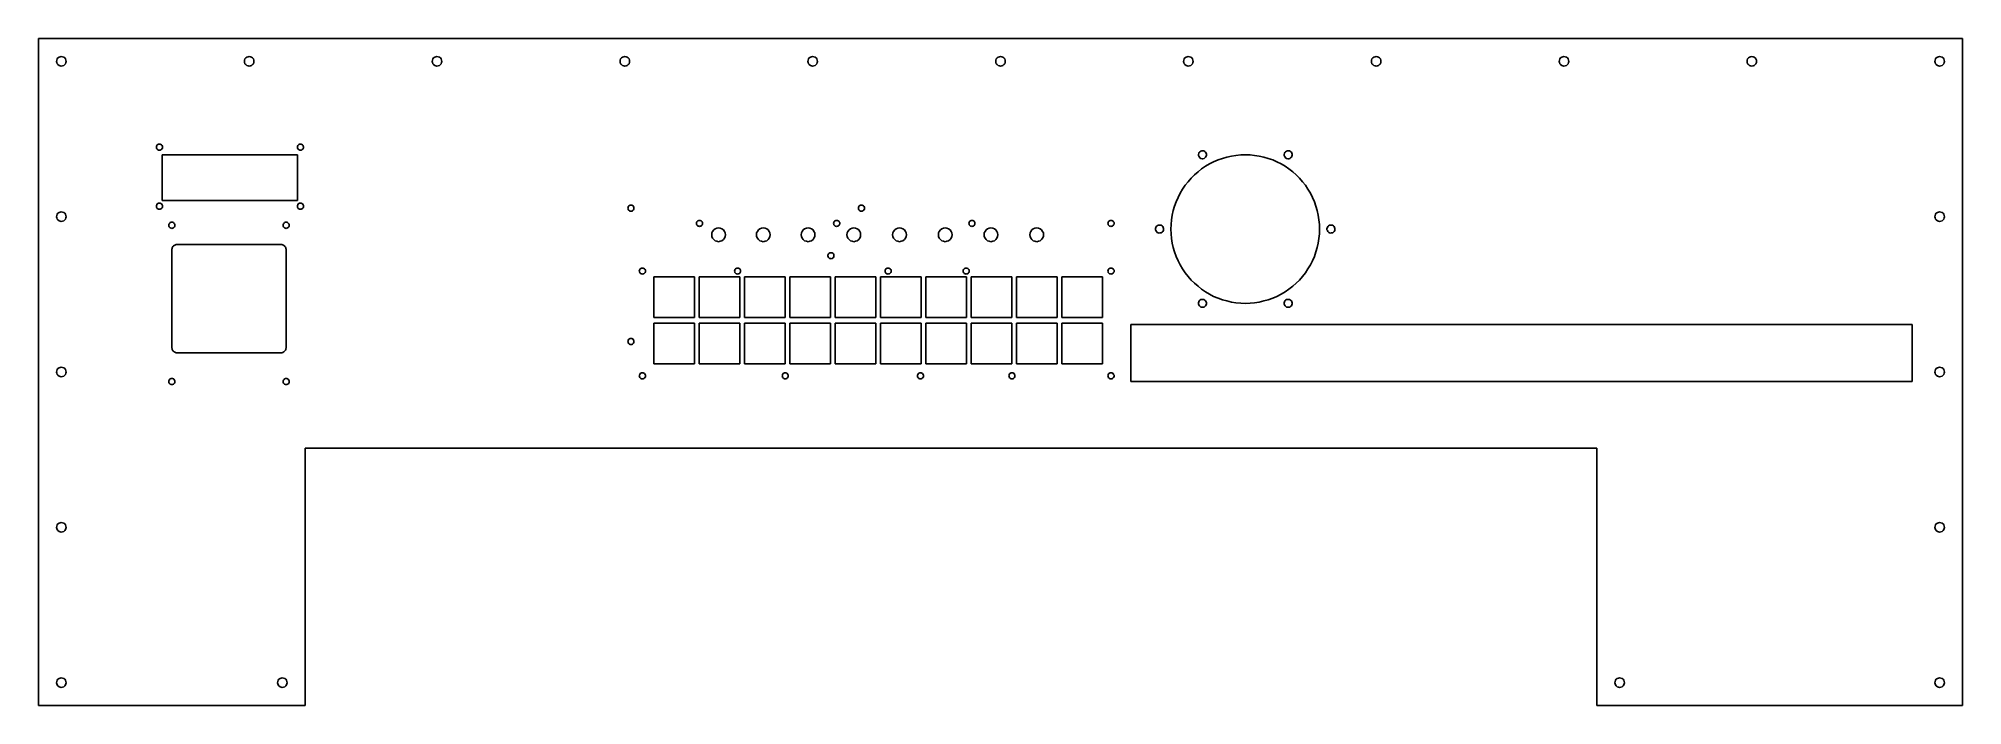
# Model space of a CAD drawing. Extents: x -505 to 505, y -217 to 133.
import ezdxf

# ---------------------------------------------------------------- set-up
doc = ezdxf.new("R2010")
doc.units = 0
doc.layers.get('0').update_dxf_attribs({"linetype": 'CONTINUOUS'})

msp = doc.modelspace()

# ---------------------------------------------------------------- linework, layer by layer
for p, q in [((504.8, 133.3), (-505.2, 133.3)), ((-505.2, 133.3), (-505.2, -216.7)), ((504.8, -216.7), (504.8, 133.3)), ((-495.6, 122), (-495.7, 121.3)), ((-495.7, 121.3), (-495.6, 120.7)), ((-495.4, 122.6), (-495.6, 122)), ((-495, 123.1), (-495.4, 122.6)), ((-494.4, 123.5), (-495, 123.1)), ((-493.8, 123.7), (-494.4, 123.5)), ((-493.2, 123.8), (-493.8, 123.7)), ((-492.5, 123.7), (-493.2, 123.8)), ((-491.9, 123.5), (-492.5, 123.7)), ((-491.4, 123.1), (-491.9, 123.5)), ((-491, 122.6), (-491.4, 123.1)), ((-490.8, 122), (-491, 122.6)), ((-490.7, 121.3), (-490.8, 122)), ((-490.8, 120.7), (-490.7, 121.3)), ((-397, 122), (-397.1, 121.3)), ((-397.1, 121.3), (-397, 120.7)), ((-396.8, 122.6), (-397, 122)), ((-396.4, 123.1), (-396.8, 122.6)), ((-395.8, 123.5), (-396.4, 123.1)), ((-395.2, 123.7), (-395.8, 123.5)), ((-394.6, 123.8), (-395.2, 123.7)), ((-393.9, 123.7), (-394.6, 123.8)), ((-393.3, 123.5), (-393.9, 123.7)), ((-392.8, 123.1), (-393.3, 123.5)), ((-392.4, 122.6), (-392.8, 123.1)), ((-392.2, 122), (-392.4, 122.6)), ((-392.1, 121.3), (-392.2, 122)), ((-392.2, 120.7), (-392.1, 121.3)), ((-298.4, 122), (-298.5, 121.3)), ((-298.5, 121.3), (-298.4, 120.7)), ((-298.2, 122.6), (-298.4, 122)), ((-297.8, 123.1), (-298.2, 122.6)), ((-297.2, 123.5), (-297.8, 123.1)), ((-296.6, 123.7), (-297.2, 123.5)), ((-296, 123.8), (-296.6, 123.7)), ((-295.3, 123.7), (-296, 123.8)), ((-294.7, 123.5), (-295.3, 123.7)), ((-294.2, 123.1), (-294.7, 123.5)), ((-293.8, 122.6), (-294.2, 123.1)), ((-293.6, 122), (-293.8, 122.6)), ((-293.5, 121.3), (-293.6, 122)), ((-293.6, 120.7), (-293.5, 121.3)), ((-199.8, 122), (-199.9, 121.3)), ((-199.9, 121.3), (-199.8, 120.7)), ((-199.6, 122.6), (-199.8, 122)), ((-199.2, 123.1), (-199.6, 122.6)), ((-198.6, 123.5), (-199.2, 123.1)), ((-198, 123.7), (-198.6, 123.5)), ((-197.4, 123.8), (-198, 123.7)), ((-196.7, 123.7), (-197.4, 123.8)), ((-196.1, 123.5), (-196.7, 123.7)), ((-195.6, 123.1), (-196.1, 123.5)), ((-195.2, 122.6), (-195.6, 123.1)), ((-195, 122), (-195.2, 122.6)), ((-194.9, 121.3), (-195, 122)), ((-195, 120.7), (-194.9, 121.3)), ((-101.2, 122), (-101.3, 121.3)), ((-101.3, 121.3), (-101.2, 120.7)), ((-101, 122.6), (-101.2, 122)), ((-100.6, 123.1), (-101, 122.6)), ((-100, 123.5), (-100.6, 123.1)), ((-99.4, 123.7), (-100, 123.5)), ((-98.8, 123.8), (-99.4, 123.7)), ((-98.1, 123.7), (-98.8, 123.8)), ((-97.5, 123.5), (-98.1, 123.7)), ((-97, 123.1), (-97.5, 123.5)), ((-96.6, 122.6), (-97, 123.1)), ((-96.4, 122), (-96.6, 122.6)), ((-96.3, 121.3), (-96.4, 122)), ((-96.4, 120.7), (-96.3, 121.3)), ((-2.6, 122), (-2.7, 121.3)), ((-2.7, 121.3), (-2.6, 120.7)), ((-2.4, 122.6), (-2.6, 122)), ((-2, 123.1), (-2.4, 122.6)), ((-1.4, 123.5), (-2, 123.1)), ((-0.8, 123.7), (-1.4, 123.5)), ((-0.2, 123.8), (-0.8, 123.7)), ((0.5, 123.7), (-0.2, 123.8)), ((1.1, 123.5), (0.5, 123.7)), ((1.6, 123.1), (1.1, 123.5)), ((2, 122.6), (1.6, 123.1)), ((2.2, 122), (2, 122.6)), ((2.3, 121.3), (2.2, 122)), ((2.2, 120.7), (2.3, 121.3)), ((96, 122), (95.9, 121.3)), ((95.9, 121.3), (96, 120.7)), ((96.2, 122.6), (96, 122)), ((96.6, 123.1), (96.2, 122.6)), ((97.2, 123.5), (96.6, 123.1)), ((97.8, 123.7), (97.2, 123.5)), ((98.4, 123.8), (97.8, 123.7)), ((99.1, 123.7), (98.4, 123.8)), ((99.7, 123.5), (99.1, 123.7)), ((100.2, 123.1), (99.7, 123.5)), ((100.6, 122.6), (100.2, 123.1)), ((100.8, 122), (100.6, 122.6)), ((100.9, 121.3), (100.8, 122)), ((100.8, 120.7), (100.9, 121.3)), ((194.6, 122), (194.5, 121.3)), ((194.5, 121.3), (194.6, 120.7)), ((194.8, 122.6), (194.6, 122)), ((195.2, 123.1), (194.8, 122.6)), ((195.8, 123.5), (195.2, 123.1)), ((196.4, 123.7), (195.8, 123.5)), ((197, 123.8), (196.4, 123.7)), ((197.7, 123.7), (197, 123.8)), ((198.3, 123.5), (197.7, 123.7)), ((198.8, 123.1), (198.3, 123.5)), ((199.2, 122.6), (198.8, 123.1)), ((199.4, 122), (199.2, 122.6)), ((199.5, 121.3), (199.4, 122)), ((199.4, 120.7), (199.5, 121.3)), ((293.2, 122), (293.1, 121.3)), ((293.1, 121.3), (293.2, 120.7)), ((293.4, 122.6), (293.2, 122)), ((293.8, 123.1), (293.4, 122.6)), ((294.4, 123.5), (293.8, 123.1)), ((295, 123.7), (294.4, 123.5)), ((295.6, 123.8), (295, 123.7)), ((296.3, 123.7), (295.6, 123.8)), ((296.9, 123.5), (296.3, 123.7)), ((297.4, 123.1), (296.9, 123.5)), ((297.8, 122.6), (297.4, 123.1)), ((298, 122), (297.8, 122.6)), ((298.1, 121.3), (298, 122)), ((298, 120.7), (298.1, 121.3)), ((391.8, 122), (391.7, 121.3)), ((391.7, 121.3), (391.8, 120.7)), ((392, 122.6), (391.8, 122)), ((392.4, 123.1), (392, 122.6)), ((393, 123.5), (392.4, 123.1)), ((393.6, 123.7), (393, 123.5)), ((394.2, 123.8), (393.6, 123.7)), ((394.9, 123.7), (394.2, 123.8)), ((395.5, 123.5), (394.9, 123.7)), ((396, 123.1), (395.5, 123.5)), ((396.4, 122.6), (396, 123.1)), ((396.6, 122), (396.4, 122.6)), ((396.7, 121.3), (396.6, 122)), ((396.6, 120.7), (396.7, 121.3)), ((490.4, 122), (490.3, 121.3)), ((490.3, 121.3), (490.4, 120.7)), ((490.6, 122.6), (490.4, 122)), ((491, 123.1), (490.6, 122.6)), ((491.6, 123.5), (491, 123.1)), ((492.2, 123.7), (491.6, 123.5)), ((492.8, 123.8), (492.2, 123.7)), ((493.5, 123.7), (492.8, 123.8)), ((494.1, 123.5), (493.5, 123.7)), ((494.6, 123.1), (494.1, 123.5)), ((495, 122.6), (494.6, 123.1)), ((495.2, 122), (495, 122.6)), ((495.3, 121.3), (495.2, 122)), ((495.2, 120.7), (495.3, 121.3)), ((-495.6, 120.7), (-495.4, 120.1)), ((-495.4, 120.1), (-495, 119.6)), ((-495, 119.6), (-494.4, 119.2)), ((-494.4, 119.2), (-493.8, 118.9)), ((-493.8, 118.9), (-493.2, 118.8)), ((-493.2, 118.8), (-492.5, 118.9)), ((-492.5, 118.9), (-491.9, 119.2)), ((-491.9, 119.2), (-491.4, 119.6)), ((-491.4, 119.6), (-491, 120.1)), ((-491, 120.1), (-490.8, 120.7)), ((-397, 120.7), (-396.8, 120.1)), ((-396.8, 120.1), (-396.4, 119.6)), ((-396.4, 119.6), (-395.8, 119.2)), ((-395.8, 119.2), (-395.2, 118.9)), ((-395.2, 118.9), (-394.6, 118.8)), ((-394.6, 118.8), (-393.9, 118.9)), ((-393.9, 118.9), (-393.3, 119.2)), ((-393.3, 119.2), (-392.8, 119.6)), ((-392.8, 119.6), (-392.4, 120.1)), ((-392.4, 120.1), (-392.2, 120.7)), ((-298.4, 120.7), (-298.2, 120.1)), ((-298.2, 120.1), (-297.8, 119.6)), ((-297.8, 119.6), (-297.2, 119.2)), ((-297.2, 119.2), (-296.6, 118.9)), ((-296.6, 118.9), (-296, 118.8)), ((-296, 118.8), (-295.3, 118.9)), ((-295.3, 118.9), (-294.7, 119.2)), ((-294.7, 119.2), (-294.2, 119.6)), ((-294.2, 119.6), (-293.8, 120.1)), ((-293.8, 120.1), (-293.6, 120.7)), ((-199.8, 120.7), (-199.6, 120.1)), ((-199.6, 120.1), (-199.2, 119.6)), ((-199.2, 119.6), (-198.6, 119.2)), ((-198.6, 119.2), (-198, 118.9)), ((-198, 118.9), (-197.4, 118.8)), ((-197.4, 118.8), (-196.7, 118.9)), ((-196.7, 118.9), (-196.1, 119.2)), ((-196.1, 119.2), (-195.6, 119.6)), ((-195.6, 119.6), (-195.2, 120.1)), ((-195.2, 120.1), (-195, 120.7)), ((-101.2, 120.7), (-101, 120.1)), ((-101, 120.1), (-100.6, 119.6)), ((-100.6, 119.6), (-100, 119.2)), ((-100, 119.2), (-99.4, 118.9)), ((-99.4, 118.9), (-98.8, 118.8)), ((-98.8, 118.8), (-98.1, 118.9)), ((-98.1, 118.9), (-97.5, 119.2)), ((-97.5, 119.2), (-97, 119.6)), ((-97, 119.6), (-96.6, 120.1)), ((-96.6, 120.1), (-96.4, 120.7)), ((-2.6, 120.7), (-2.4, 120.1)), ((-2.4, 120.1), (-2, 119.6)), ((-2, 119.6), (-1.4, 119.2)), ((-1.4, 119.2), (-0.8, 118.9)), ((-0.8, 118.9), (-0.2, 118.8)), ((-0.2, 118.8), (0.5, 118.9)), ((0.5, 118.9), (1.1, 119.2)), ((1.1, 119.2), (1.6, 119.6)), ((1.6, 119.6), (2, 120.1)), ((2, 120.1), (2.2, 120.7)), ((96, 120.7), (96.2, 120.1)), ((96.2, 120.1), (96.6, 119.6)), ((96.6, 119.6), (97.2, 119.2)), ((97.2, 119.2), (97.8, 118.9)), ((97.8, 118.9), (98.4, 118.8)), ((98.4, 118.8), (99.1, 118.9)), ((99.1, 118.9), (99.7, 119.2)), ((99.7, 119.2), (100.2, 119.6)), ((100.2, 119.6), (100.6, 120.1)), ((100.6, 120.1), (100.8, 120.7)), ((194.6, 120.7), (194.8, 120.1)), ((194.8, 120.1), (195.2, 119.6)), ((195.2, 119.6), (195.8, 119.2)), ((195.8, 119.2), (196.4, 118.9)), ((196.4, 118.9), (197, 118.8)), ((197, 118.8), (197.7, 118.9)), ((197.7, 118.9), (198.3, 119.2)), ((198.3, 119.2), (198.8, 119.6)), ((198.8, 119.6), (199.2, 120.1)), ((199.2, 120.1), (199.4, 120.7)), ((293.2, 120.7), (293.4, 120.1)), ((293.4, 120.1), (293.8, 119.6)), ((293.8, 119.6), (294.4, 119.2)), ((294.4, 119.2), (295, 118.9)), ((295, 118.9), (295.6, 118.8)), ((295.6, 118.8), (296.3, 118.9)), ((296.3, 118.9), (296.9, 119.2)), ((296.9, 119.2), (297.4, 119.6)), ((297.4, 119.6), (297.8, 120.1)), ((297.8, 120.1), (298, 120.7)), ((391.8, 120.7), (392, 120.1)), ((392, 120.1), (392.4, 119.6)), ((392.4, 119.6), (393, 119.2)), ((393, 119.2), (393.6, 118.9)), ((393.6, 118.9), (394.2, 118.8)), ((394.2, 118.8), (394.9, 118.9)), ((394.9, 118.9), (395.5, 119.2)), ((395.5, 119.2), (396, 119.6)), ((396, 119.6), (396.4, 120.1)), ((396.4, 120.1), (396.6, 120.7)), ((490.4, 120.7), (490.6, 120.1)), ((490.6, 120.1), (491, 119.6)), ((491, 119.6), (491.6, 119.2)), ((491.6, 119.2), (492.2, 118.9)), ((492.2, 118.9), (492.8, 118.8)), ((492.8, 118.8), (493.5, 118.9)), ((493.5, 118.9), (494.1, 119.2)), ((494.1, 119.2), (494.6, 119.6)), ((494.6, 119.6), (495, 120.1)), ((495, 120.1), (495.2, 120.7)), ((-443.2, 76.7), (-443.3, 76.3)), ((-443.3, 76.3), (-443.2, 75.9)), ((-443.1, 77.1), (-443.2, 76.7)), ((-443.2, 75.9), (-443.1, 75.5)), ((-442.8, 77.5), (-443.1, 77.1)), ((-443.1, 75.5), (-442.8, 75.2)), ((-442.5, 77.7), (-442.8, 77.5)), ((-442.8, 75.2), (-442.5, 74.9)), ((-442.1, 77.9), (-442.5, 77.7)), ((-442.5, 74.9), (-442.1, 74.8)), ((-441.7, 77.9), (-442.1, 77.9)), ((-442.1, 74.8), (-441.7, 74.7)), ((-441.3, 77.9), (-441.7, 77.9)), ((-441.7, 74.7), (-441.3, 74.8)), ((-440.9, 77.7), (-441.3, 77.9)), ((-441.3, 74.8), (-440.9, 74.9)), ((-440.6, 77.5), (-440.9, 77.7)), ((-440.9, 74.9), (-440.6, 75.2)), ((-440.3, 77.1), (-440.6, 77.5)), ((-440.6, 75.2), (-440.3, 75.5)), ((-440.1, 76.7), (-440.3, 77.1)), ((-440.3, 75.5), (-440.1, 75.9)), ((-369.2, 72.3), (-440.2, 72.3)), ((-440.2, 72.3), (-440.2, 48.3)), ((-440.1, 76.3), (-440.1, 76.7)), ((-440.1, 75.9), (-440.1, 76.3)), ((-369.2, 76.7), (-369.3, 76.3)), ((-369.3, 76.3), (-369.2, 75.9)), ((-369.1, 77.1), (-369.2, 76.7)), ((-369.2, 75.9), (-369, 75.5)), ((-369.2, 48.3), (-369.2, 72.3)), ((-368.9, 77.4), (-369.1, 77.1)), ((-369, 75.5), (-368.8, 75.2)), ((-368.5, 77.7), (-368.9, 77.4)), ((-368.8, 75.2), (-368.4, 74.9)), ((-368.2, 77.9), (-368.5, 77.7)), ((-368.4, 74.9), (-368, 74.8)), ((-367.7, 77.9), (-368.2, 77.9)), ((-368, 74.8), (-367.6, 74.7)), ((-367.3, 77.9), (-367.7, 77.9)), ((-367.6, 74.7), (-367.2, 74.8)), ((-366.9, 77.7), (-367.3, 77.9)), ((-367.2, 74.8), (-366.8, 75)), ((-366.6, 77.5), (-366.9, 77.7)), ((-366.8, 75), (-366.5, 75.2)), ((-366.3, 77.2), (-366.6, 77.5)), ((-366.5, 75.2), (-366.3, 75.6)), ((-366.2, 76.8), (-366.3, 77.2)), ((-366.3, 75.6), (-366.1, 76)), ((-366.1, 76.4), (-366.2, 76.8)), ((-366.1, 76), (-366.1, 76.4)), ((103.9, 73.1), (103.7, 72.5)), ((103.7, 72.5), (103.7, 72)), ((103.7, 72), (103.9, 71.5)), ((104.1, 73.5), (103.9, 73.1)), ((103.9, 71.5), (104.2, 71)), ((104.5, 73.9), (104.1, 73.5)), ((104.2, 71), (104.6, 70.6)), ((105, 74.2), (104.5, 73.9)), ((105.5, 74.4), (105, 74.2)), ((106, 74.4), (105.5, 74.4)), ((106.6, 74.3), (106, 74.4)), ((107.1, 74), (106.6, 74.3)), ((107.5, 73.6), (107.1, 74)), ((107.1, 70.7), (107.5, 71.1)), ((107.7, 73.1), (107.5, 73.6)), ((107.5, 71.1), (107.8, 71.5)), ((107.9, 72.6), (107.7, 73.1)), ((107.8, 71.5), (107.9, 72.1)), ((107.9, 72.1), (107.9, 72.6)), ((118.6, 71.1), (116.3, 70.4)), ((121, 71.6), (118.6, 71.1)), ((123.4, 72), (121, 71.6)), ((125.9, 72.3), (123.4, 72)), ((128.3, 72.3), (125.9, 72.3)), ((130.8, 72.3), (128.3, 72.3)), ((133.2, 72), (130.8, 72.3)), ((135.6, 71.6), (133.2, 72)), ((138, 71.1), (135.6, 71.6)), ((140.4, 70.4), (138, 71.1)), ((148.9, 73.1), (148.7, 72.5)), ((148.7, 72.5), (148.7, 72)), ((148.7, 72), (148.9, 71.5)), ((149.1, 73.5), (148.9, 73.1)), ((148.9, 71.5), (149.2, 71)), ((149.5, 73.9), (149.1, 73.5)), ((149.2, 71), (149.6, 70.6)), ((150, 74.2), (149.5, 73.9)), ((150.5, 74.4), (150, 74.2)), ((151, 74.4), (150.5, 74.4)), ((151.6, 74.3), (151, 74.4)), ((152.1, 74), (151.6, 74.3)), ((152.5, 73.6), (152.1, 74)), ((152.1, 70.7), (152.5, 71.1)), ((152.7, 73.1), (152.5, 73.6)), ((152.5, 71.1), (152.8, 71.5)), ((152.9, 72.6), (152.7, 73.1)), ((152.8, 71.5), (152.9, 72.1)), ((152.9, 72.1), (152.9, 72.6)), ((101.6, 61.8), (99.9, 60)), ((103.5, 63.4), (101.6, 61.8)), ((105.4, 64.9), (103.5, 63.4)), ((104.6, 70.6), (105, 70.3)), ((105, 70.3), (105.6, 70.2)), ((107.4, 66.3), (105.4, 64.9)), ((105.6, 70.2), (106.1, 70.2)), ((106.1, 70.2), (106.7, 70.4)), ((106.7, 70.4), (107.1, 70.7)), ((109.5, 67.5), (107.4, 66.3)), ((111.7, 68.6), (109.5, 67.5)), ((114, 69.6), (111.7, 68.6)), ((116.3, 70.4), (114, 69.6)), ((142.7, 69.6), (140.4, 70.4)), ((144.9, 68.6), (142.7, 69.6)), ((147.1, 67.5), (144.9, 68.6)), ((149.2, 66.3), (147.1, 67.5)), ((151.2, 64.9), (149.2, 66.3)), ((149.6, 70.6), (150, 70.3)), ((150, 70.3), (150.6, 70.2)), ((150.6, 70.2), (151.1, 70.2)), ((151.1, 70.2), (151.7, 70.4)), ((153.2, 63.4), (151.2, 64.9)), ((151.7, 70.4), (152.1, 70.7)), ((155, 61.8), (153.2, 63.4)), ((156.7, 60), (155, 61.8)), ((94.1, 52.1), (93, 49.9)), ((95.4, 54.2), (94.1, 52.1)), ((96.8, 56.3), (95.4, 54.2)), ((98.3, 58.2), (96.8, 56.3)), ((99.9, 60), (98.3, 58.2)), ((158.4, 58.2), (156.7, 60)), ((159.9, 56.3), (158.4, 58.2)), ((161.2, 54.2), (159.9, 56.3)), ((162.5, 52.1), (161.2, 54.2)), ((163.6, 49.9), (162.5, 52.1)), ((-495.6, 40.5), (-495.7, 39.8)), ((-495.4, 41.1), (-495.6, 40.5)), ((-495, 41.6), (-495.4, 41.1)), ((-494.4, 42), (-495, 41.6)), ((-493.8, 42.2), (-494.4, 42)), ((-493.2, 42.3), (-493.8, 42.2)), ((-492.5, 42.2), (-493.2, 42.3)), ((-491.9, 42), (-492.5, 42.2)), ((-491.4, 41.6), (-491.9, 42)), ((-491, 41.1), (-491.4, 41.6)), ((-490.8, 40.5), (-491, 41.1)), ((-490.7, 39.8), (-490.8, 40.5)), ((-443.2, 45.7), (-443.3, 45.3)), ((-443.3, 45.3), (-443.2, 44.9)), ((-443.1, 46.1), (-443.2, 45.7)), ((-443.2, 44.9), (-443.1, 44.5)), ((-442.8, 46.5), (-443.1, 46.1)), ((-443.1, 44.5), (-442.8, 44.2)), ((-442.5, 46.7), (-442.8, 46.5)), ((-442.8, 44.2), (-442.5, 43.9)), ((-442.1, 46.9), (-442.5, 46.7)), ((-442.5, 43.9), (-442.1, 43.8)), ((-441.7, 46.9), (-442.1, 46.9)), ((-442.1, 43.8), (-441.7, 43.7)), ((-441.3, 46.9), (-441.7, 46.9)), ((-441.7, 43.7), (-441.3, 43.8)), ((-440.9, 46.7), (-441.3, 46.9)), ((-441.3, 43.8), (-440.9, 43.9)), ((-440.6, 46.5), (-440.9, 46.7)), ((-440.9, 43.9), (-440.6, 44.2)), ((-440.3, 46.1), (-440.6, 46.5)), ((-440.6, 44.2), (-440.3, 44.5)), ((-440.1, 45.7), (-440.3, 46.1)), ((-440.3, 44.5), (-440.1, 44.9)), ((-440.2, 48.3), (-369.2, 48.3)), ((-440.1, 45.3), (-440.1, 45.7)), ((-440.1, 44.9), (-440.1, 45.3)), ((-369.2, 45.7), (-369.3, 45.3)), ((-369.3, 45.3), (-369.2, 44.9)), ((-369.1, 46.1), (-369.2, 45.7)), ((-369.2, 44.9), (-369.1, 44.5)), ((-368.8, 46.5), (-369.1, 46.1)), ((-369.1, 44.5), (-368.8, 44.2)), ((-368.5, 46.7), (-368.8, 46.5)), ((-368.8, 44.2), (-368.5, 43.9)), ((-368.1, 46.9), (-368.5, 46.7)), ((-368.5, 43.9), (-368.1, 43.8)), ((-367.7, 46.9), (-368.1, 46.9)), ((-368.1, 43.8), (-367.7, 43.7)), ((-367.3, 46.9), (-367.7, 46.9)), ((-367.7, 43.7), (-367.3, 43.8)), ((-366.9, 46.7), (-367.3, 46.9)), ((-367.3, 43.8), (-366.9, 43.9)), ((-366.6, 46.5), (-366.9, 46.7)), ((-366.9, 43.9), (-366.6, 44.2)), ((-366.3, 46.1), (-366.6, 46.5)), ((-366.6, 44.2), (-366.3, 44.5)), ((-366.1, 45.7), (-366.3, 46.1)), ((-366.3, 44.5), (-366.1, 44.9)), ((-366.1, 45.3), (-366.1, 45.7)), ((-366.1, 44.9), (-366.1, 45.3)), ((-195.7, 44.7), (-195.8, 44.3)), ((-195.8, 44.3), (-195.7, 43.9)), ((-195.6, 45.1), (-195.7, 44.7)), ((-195.7, 43.9), (-195.6, 43.5)), ((-195.3, 45.5), (-195.6, 45.1)), ((-195.6, 43.5), (-195.3, 43.2)), ((-195, 45.7), (-195.3, 45.5)), ((-195.3, 43.2), (-195, 42.9)), ((-194.6, 45.9), (-195, 45.7)), ((-195, 42.9), (-194.6, 42.8)), ((-194.2, 45.9), (-194.6, 45.9)), ((-194.6, 42.8), (-194.2, 42.7)), ((-193.8, 45.9), (-194.2, 45.9)), ((-194.2, 42.7), (-193.8, 42.8)), ((-193.4, 45.7), (-193.8, 45.9)), ((-193.8, 42.8), (-193.4, 42.9)), ((-193.1, 45.5), (-193.4, 45.7)), ((-193.4, 42.9), (-193.1, 43.2)), ((-192.8, 45.1), (-193.1, 45.5)), ((-193.1, 43.2), (-192.8, 43.5)), ((-192.6, 44.7), (-192.8, 45.1)), ((-192.8, 43.5), (-192.6, 43.9)), ((-192.6, 44.3), (-192.6, 44.7)), ((-192.6, 43.9), (-192.6, 44.3)), ((-74.7, 44.7), (-74.8, 44.3)), ((-74.8, 44.3), (-74.7, 43.9)), ((-74.6, 45.1), (-74.7, 44.7)), ((-74.7, 43.9), (-74.6, 43.5)), ((-74.3, 45.5), (-74.6, 45.1)), ((-74.6, 43.5), (-74.3, 43.2)), ((-74, 45.7), (-74.3, 45.5)), ((-74.3, 43.2), (-74, 42.9)), ((-73.6, 45.9), (-74, 45.7)), ((-74, 42.9), (-73.6, 42.8)), ((-73.2, 45.9), (-73.6, 45.9)), ((-73.6, 42.8), (-73.2, 42.7)), ((-72.8, 45.9), (-73.2, 45.9)), ((-73.2, 42.7), (-72.8, 42.8)), ((-72.4, 45.7), (-72.8, 45.9)), ((-72.8, 42.8), (-72.4, 42.9)), ((-72.1, 45.5), (-72.4, 45.7)), ((-72.4, 42.9), (-72.1, 43.2)), ((-71.8, 45.1), (-72.1, 45.5)), ((-72.1, 43.2), (-71.8, 43.5)), ((-71.6, 44.7), (-71.8, 45.1)), ((-71.8, 43.5), (-71.6, 43.9)), ((-71.6, 44.3), (-71.6, 44.7)), ((-71.6, 43.9), (-71.6, 44.3)), ((90, 40.6), (89.6, 38.2)), ((90.5, 43), (90, 40.6)), ((91.2, 45.4), (90.5, 43)), ((92, 47.7), (91.2, 45.4)), ((93, 49.9), (92, 47.7)), ((164.6, 47.7), (163.6, 49.9)), ((165.4, 45.4), (164.6, 47.7)), ((166.1, 43), (165.4, 45.4)), ((166.6, 40.6), (166.1, 43)), ((167, 38.2), (166.6, 40.6)), ((490.4, 40.5), (490.3, 39.8)), ((490.6, 41.1), (490.4, 40.5)), ((491, 41.6), (490.6, 41.1)), ((491.6, 42), (491, 41.6)), ((492.2, 42.2), (491.6, 42)), ((492.8, 42.3), (492.2, 42.2)), ((493.5, 42.2), (492.8, 42.3)), ((494.1, 42), (493.5, 42.2)), ((494.6, 41.6), (494.1, 42)), ((495, 41.1), (494.6, 41.6)), ((495.2, 40.5), (495, 41.1)), ((495.3, 39.8), (495.2, 40.5)), ((-495.7, 39.8), (-495.6, 39.2)), ((-495.6, 39.2), (-495.4, 38.6)), ((-495.4, 38.6), (-495, 38.1)), ((-495, 38.1), (-494.4, 37.7)), ((-494.4, 37.7), (-493.8, 37.4)), ((-493.8, 37.4), (-493.2, 37.3)), ((-493.2, 37.3), (-492.5, 37.4)), ((-492.5, 37.4), (-491.9, 37.7)), ((-491.9, 37.7), (-491.4, 38.1)), ((-491.4, 38.1), (-491, 38.6)), ((-491, 38.6), (-490.8, 39.2)), ((-490.8, 39.2), (-490.7, 39.8)), ((-436.7, 35.7), (-436.8, 35.3)), ((-436.8, 35.3), (-436.7, 34.9)), ((-436.6, 36.1), (-436.7, 35.7)), ((-436.7, 34.9), (-436.6, 34.5)), ((-436.3, 36.5), (-436.6, 36.1)), ((-436.6, 34.5), (-436.3, 34.2)), ((-436, 36.7), (-436.3, 36.5)), ((-436.3, 34.2), (-436, 33.9)), ((-435.6, 36.9), (-436, 36.7)), ((-436, 33.9), (-435.6, 33.8)), ((-435.2, 36.9), (-435.6, 36.9)), ((-435.6, 33.8), (-435.2, 33.7)), ((-434.8, 36.9), (-435.2, 36.9)), ((-435.2, 33.7), (-434.8, 33.8)), ((-434.4, 36.7), (-434.8, 36.9)), ((-434.8, 33.8), (-434.4, 33.9)), ((-434.1, 36.5), (-434.4, 36.7)), ((-434.4, 33.9), (-434.1, 34.2)), ((-433.8, 36.1), (-434.1, 36.5)), ((-434.1, 34.2), (-433.8, 34.5)), ((-433.6, 35.7), (-433.8, 36.1)), ((-433.8, 34.5), (-433.6, 34.9)), ((-433.6, 35.3), (-433.6, 35.7)), ((-433.6, 34.9), (-433.6, 35.3)), ((-376.7, 35.7), (-376.8, 35.3)), ((-376.8, 35.3), (-376.7, 34.9)), ((-376.6, 36.1), (-376.7, 35.7)), ((-376.7, 34.9), (-376.6, 34.5)), ((-376.3, 36.5), (-376.6, 36.1)), ((-376.6, 34.5), (-376.3, 34.2)), ((-376, 36.7), (-376.3, 36.5)), ((-376.3, 34.2), (-376, 33.9)), ((-375.6, 36.9), (-376, 36.7)), ((-376, 33.9), (-375.6, 33.8)), ((-375.2, 36.9), (-375.6, 36.9)), ((-375.6, 33.8), (-375.2, 33.7)), ((-374.8, 36.9), (-375.2, 36.9)), ((-375.2, 33.7), (-374.8, 33.8)), ((-374.4, 36.7), (-374.8, 36.9)), ((-374.8, 33.8), (-374.4, 33.9)), ((-374.1, 36.5), (-374.4, 36.7)), ((-374.4, 33.9), (-374.1, 34.2)), ((-373.8, 36.1), (-374.1, 36.5)), ((-374.1, 34.2), (-373.8, 34.5)), ((-373.6, 35.7), (-373.8, 36.1)), ((-373.8, 34.5), (-373.6, 34.9)), ((-373.6, 35.3), (-373.6, 35.7)), ((-373.6, 34.9), (-373.6, 35.3)), ((-159.7, 36.7), (-159.8, 36.3)), ((-159.8, 36.3), (-159.7, 35.9)), ((-159.6, 37.1), (-159.7, 36.7)), ((-159.7, 35.9), (-159.6, 35.5)), ((-159.3, 37.5), (-159.6, 37.1)), ((-159.6, 35.5), (-159.3, 35.2)), ((-159, 37.7), (-159.3, 37.5)), ((-159.3, 35.2), (-159, 34.9)), ((-158.6, 37.9), (-159, 37.7)), ((-159, 34.9), (-158.6, 34.8)), ((-158.2, 37.9), (-158.6, 37.9)), ((-158.6, 34.8), (-158.2, 34.7)), ((-157.8, 37.9), (-158.2, 37.9)), ((-158.2, 34.7), (-157.8, 34.8)), ((-157.4, 37.7), (-157.8, 37.9)), ((-157.8, 34.8), (-157.4, 34.9)), ((-157.1, 37.5), (-157.4, 37.7)), ((-157.4, 34.9), (-157.1, 35.2)), ((-156.8, 37.1), (-157.1, 37.5)), ((-157.1, 35.2), (-156.8, 35.5)), ((-156.6, 36.7), (-156.8, 37.1)), ((-156.8, 35.5), (-156.6, 35.9)), ((-156.6, 36.3), (-156.6, 36.7)), ((-156.6, 35.9), (-156.6, 36.3)), ((-151.7, 31.3), (-151.8, 30.3)), ((-151.8, 30.3), (-151.7, 29.4)), ((-151.3, 32.1), (-151.7, 31.3)), ((-150.7, 32.9), (-151.3, 32.1)), ((-150, 33.4), (-150.7, 32.9)), ((-149.1, 33.8), (-150, 33.4)), ((-148.2, 33.9), (-149.1, 33.8)), ((-147.3, 33.8), (-148.2, 33.9)), ((-146.4, 33.4), (-147.3, 33.8)), ((-145.6, 32.9), (-146.4, 33.4)), ((-145.1, 32.1), (-145.6, 32.9)), ((-144.7, 31.3), (-145.1, 32.1)), ((-144.6, 30.3), (-144.7, 31.3)), ((-144.7, 29.4), (-144.6, 30.3)), ((-128.2, 31.3), (-128.3, 30.3)), ((-128.3, 30.3), (-128.2, 29.4)), ((-127.8, 32.1), (-128.2, 31.3)), ((-127.2, 32.9), (-127.8, 32.1)), ((-126.5, 33.4), (-127.2, 32.9)), ((-125.6, 33.8), (-126.5, 33.4)), ((-124.7, 33.9), (-125.6, 33.8)), ((-123.8, 33.8), (-124.7, 33.9)), ((-122.9, 33.4), (-123.8, 33.8)), ((-122.1, 32.9), (-122.9, 33.4)), ((-121.6, 32.1), (-122.1, 32.9)), ((-121.2, 31.3), (-121.6, 32.1)), ((-121.1, 30.3), (-121.2, 31.3)), ((-121.2, 29.4), (-121.1, 30.3)), ((-104.7, 31.3), (-104.8, 30.3)), ((-104.8, 30.3), (-104.7, 29.4)), ((-104.3, 32.1), (-104.7, 31.3)), ((-103.7, 32.9), (-104.3, 32.1)), ((-103, 33.4), (-103.7, 32.9)), ((-102.1, 33.8), (-103, 33.4)), ((-101.2, 33.9), (-102.1, 33.8)), ((-100.3, 33.8), (-101.2, 33.9)), ((-99.4, 33.4), (-100.3, 33.8)), ((-98.6, 32.9), (-99.4, 33.4)), ((-98.1, 32.1), (-98.6, 32.9)), ((-97.7, 31.3), (-98.1, 32.1)), ((-97.6, 30.3), (-97.7, 31.3)), ((-97.7, 29.4), (-97.6, 30.3)), ((-87.7, 36.7), (-87.8, 36.3)), ((-87.8, 36.3), (-87.7, 35.9)), ((-87.6, 37.1), (-87.7, 36.7)), ((-87.7, 35.9), (-87.6, 35.5)), ((-87.3, 37.5), (-87.6, 37.1)), ((-87.6, 35.5), (-87.3, 35.2)), ((-87, 37.7), (-87.3, 37.5)), ((-87.3, 35.2), (-87, 34.9)), ((-86.6, 37.9), (-87, 37.7)), ((-87, 34.9), (-86.6, 34.8)), ((-86.2, 37.9), (-86.6, 37.9)), ((-86.6, 34.8), (-86.2, 34.7)), ((-85.8, 37.9), (-86.2, 37.9)), ((-86.2, 34.7), (-85.8, 34.8)), ((-85.4, 37.7), (-85.8, 37.9)), ((-85.8, 34.8), (-85.4, 34.9)), ((-85.1, 37.5), (-85.4, 37.7)), ((-85.4, 34.9), (-85.1, 35.2)), ((-84.8, 37.1), (-85.1, 37.5)), ((-85.1, 35.2), (-84.8, 35.5)), ((-84.6, 36.7), (-84.8, 37.1)), ((-84.8, 35.5), (-84.6, 35.9)), ((-84.6, 36.3), (-84.6, 36.7)), ((-84.6, 35.9), (-84.6, 36.3)), ((-80.7, 31.3), (-80.8, 30.3)), ((-80.8, 30.3), (-80.7, 29.4)), ((-80.3, 32.1), (-80.7, 31.3)), ((-79.7, 32.9), (-80.3, 32.1)), ((-79, 33.4), (-79.7, 32.9)), ((-78.1, 33.8), (-79, 33.4)), ((-77.2, 33.9), (-78.1, 33.8)), ((-76.3, 33.8), (-77.2, 33.9)), ((-75.4, 33.4), (-76.3, 33.8)), ((-74.6, 32.9), (-75.4, 33.4)), ((-74.1, 32.1), (-74.6, 32.9)), ((-73.7, 31.3), (-74.1, 32.1)), ((-73.6, 30.3), (-73.7, 31.3)), ((-73.7, 29.4), (-73.6, 30.3)), ((-56.7, 31.3), (-56.8, 30.3)), ((-56.8, 30.3), (-56.7, 29.4)), ((-56.3, 32.1), (-56.7, 31.3)), ((-55.7, 32.9), (-56.3, 32.1)), ((-55, 33.4), (-55.7, 32.9)), ((-54.1, 33.8), (-55, 33.4)), ((-53.2, 33.9), (-54.1, 33.8)), ((-52.3, 33.8), (-53.2, 33.9)), ((-51.4, 33.4), (-52.3, 33.8)), ((-50.6, 32.9), (-51.4, 33.4)), ((-50.1, 32.1), (-50.6, 32.9)), ((-49.7, 31.3), (-50.1, 32.1)), ((-49.6, 30.3), (-49.7, 31.3)), ((-49.7, 29.4), (-49.6, 30.3)), ((-32.7, 31.3), (-32.8, 30.3)), ((-32.8, 30.3), (-32.7, 29.4)), ((-32.3, 32.1), (-32.7, 31.3)), ((-31.7, 32.9), (-32.3, 32.1)), ((-31, 33.4), (-31.7, 32.9)), ((-30.1, 33.8), (-31, 33.4)), ((-29.2, 33.9), (-30.1, 33.8)), ((-28.3, 33.8), (-29.2, 33.9)), ((-27.4, 33.4), (-28.3, 33.8)), ((-26.6, 32.9), (-27.4, 33.4)), ((-26.1, 32.1), (-26.6, 32.9)), ((-25.7, 31.3), (-26.1, 32.1)), ((-25.6, 30.3), (-25.7, 31.3)), ((-25.7, 29.4), (-25.6, 30.3)), ((-16.7, 36.7), (-16.8, 36.3)), ((-16.8, 36.3), (-16.7, 35.9)), ((-16.6, 37.1), (-16.7, 36.7)), ((-16.7, 35.9), (-16.6, 35.5)), ((-16.3, 37.5), (-16.6, 37.1)), ((-16.6, 35.5), (-16.3, 35.2)), ((-16, 37.7), (-16.3, 37.5)), ((-16.3, 35.2), (-16, 34.9)), ((-15.6, 37.9), (-16, 37.7)), ((-16, 34.9), (-15.6, 34.8)), ((-15.2, 37.9), (-15.6, 37.9)), ((-15.6, 34.8), (-15.2, 34.7)), ((-14.8, 37.9), (-15.2, 37.9)), ((-15.2, 34.7), (-14.8, 34.8)), ((-14.4, 37.7), (-14.8, 37.9)), ((-14.8, 34.8), (-14.4, 34.9)), ((-14.1, 37.5), (-14.4, 37.7)), ((-14.4, 34.9), (-14.1, 35.2)), ((-13.8, 37.1), (-14.1, 37.5)), ((-14.1, 35.2), (-13.8, 35.5)), ((-13.6, 36.7), (-13.8, 37.1)), ((-13.8, 35.5), (-13.6, 35.9)), ((-13.6, 36.3), (-13.6, 36.7)), ((-13.6, 35.9), (-13.6, 36.3)), ((-8.7, 31.3), (-8.8, 30.3)), ((-8.8, 30.3), (-8.7, 29.4)), ((-8.3, 32.1), (-8.7, 31.3)), ((-7.7, 32.9), (-8.3, 32.1)), ((-7, 33.4), (-7.7, 32.9)), ((-6.1, 33.8), (-7, 33.4)), ((-5.2, 33.9), (-6.1, 33.8)), ((-4.3, 33.8), (-5.2, 33.9)), ((-3.4, 33.4), (-4.3, 33.8)), ((-2.6, 32.9), (-3.4, 33.4)), ((-2.1, 32.1), (-2.6, 32.9)), ((-1.7, 31.3), (-2.1, 32.1)), ((-1.6, 30.3), (-1.7, 31.3)), ((-1.7, 29.4), (-1.6, 30.3)), ((15.3, 31.3), (15.2, 30.3)), ((15.2, 30.3), (15.3, 29.4)), ((15.7, 32.1), (15.3, 31.3)), ((16.3, 32.9), (15.7, 32.1)), ((17, 33.4), (16.3, 32.9)), ((17.9, 33.8), (17, 33.4)), ((18.8, 33.9), (17.9, 33.8)), ((19.7, 33.8), (18.8, 33.9)), ((20.6, 33.4), (19.7, 33.8)), ((21.4, 32.9), (20.6, 33.4)), ((21.9, 32.1), (21.4, 32.9)), ((22.3, 31.3), (21.9, 32.1)), ((22.4, 30.3), (22.3, 31.3)), ((22.3, 29.4), (22.4, 30.3)), ((56.3, 36.7), (56.2, 36.3)), ((56.2, 36.3), (56.3, 35.9)), ((56.4, 37.1), (56.3, 36.7)), ((56.3, 35.9), (56.4, 35.5)), ((56.7, 37.5), (56.4, 37.1)), ((56.4, 35.5), (56.7, 35.2)), ((57, 37.7), (56.7, 37.5)), ((56.7, 35.2), (57, 34.9)), ((57.4, 37.9), (57, 37.7)), ((57, 34.9), (57.4, 34.8)), ((57.8, 37.9), (57.4, 37.9)), ((57.4, 34.8), (57.8, 34.7)), ((58.2, 37.9), (57.8, 37.9)), ((57.8, 34.7), (58.2, 34.8)), ((58.6, 37.7), (58.2, 37.9)), ((58.2, 34.8), (58.6, 34.9)), ((58.9, 37.5), (58.6, 37.7)), ((58.6, 34.9), (58.9, 35.2)), ((59.2, 37.1), (58.9, 37.5)), ((58.9, 35.2), (59.2, 35.5)), ((59.4, 36.7), (59.2, 37.1)), ((59.2, 35.5), (59.4, 35.9)), ((59.4, 36.3), (59.4, 36.7)), ((59.4, 35.9), (59.4, 36.3)), ((81.4, 34.1), (81.2, 33.6)), ((81.2, 33.6), (81.2, 33)), ((81.2, 33), (81.4, 32.5)), ((81.6, 34.6), (81.4, 34.1)), ((81.4, 32.5), (81.7, 32)), ((82, 35), (81.6, 34.6)), ((81.7, 32), (82.1, 31.6)), ((82.5, 35.3), (82, 35)), ((82.1, 31.6), (82.5, 31.4)), ((83, 35.4), (82.5, 35.3)), ((82.5, 31.4), (83.1, 31.2)), ((83.5, 35.4), (83, 35.4)), ((83.1, 31.2), (83.6, 31.3)), ((84.1, 35.3), (83.5, 35.4)), ((83.6, 31.3), (84.2, 31.4)), ((84.6, 35), (84.1, 35.3)), ((84.2, 31.4), (84.6, 31.7)), ((85, 34.6), (84.6, 35)), ((84.6, 31.7), (85, 32.1)), ((85.2, 34.2), (85, 34.6)), ((85, 32.1), (85.3, 32.6)), ((85.4, 33.6), (85.2, 34.2)), ((85.3, 32.6), (85.4, 33.1)), ((85.4, 33.1), (85.4, 33.6)), ((89.4, 35.8), (89.3, 33.3)), ((89.3, 33.3), (89.4, 30.9)), ((89.6, 38.2), (89.4, 35.8)), ((89.4, 30.9), (89.6, 28.4)), ((167.2, 35.8), (167, 38.2)), ((167, 28.4), (167.2, 30.9)), ((167.3, 33.3), (167.2, 35.8)), ((167.2, 30.9), (167.3, 33.3)), ((171.4, 34.1), (171.2, 33.6)), ((171.2, 33.6), (171.2, 33)), ((171.2, 33), (171.4, 32.5)), ((171.6, 34.6), (171.4, 34.1)), ((171.4, 32.5), (171.7, 32)), ((172, 35), (171.6, 34.6)), ((171.7, 32), (172.1, 31.6)), ((172.5, 35.3), (172, 35)), ((172.1, 31.6), (172.5, 31.4)), ((173, 35.4), (172.5, 35.3)), ((172.5, 31.4), (173.1, 31.2)), ((173.5, 35.4), (173, 35.4)), ((173.1, 31.2), (173.6, 31.3)), ((174.1, 35.3), (173.5, 35.4)), ((173.6, 31.3), (174.2, 31.4)), ((174.6, 35), (174.1, 35.3)), ((174.2, 31.4), (174.6, 31.7)), ((175, 34.6), (174.6, 35)), ((174.6, 31.7), (175, 32.1)), ((175.2, 34.2), (175, 34.6)), ((175, 32.1), (175.3, 32.6)), ((175.4, 33.6), (175.2, 34.2)), ((175.3, 32.6), (175.4, 33.1)), ((175.4, 33.1), (175.4, 33.6)), ((490.3, 39.8), (490.4, 39.2)), ((490.4, 39.2), (490.6, 38.6)), ((490.6, 38.6), (491, 38.1)), ((491, 38.1), (491.6, 37.7)), ((491.6, 37.7), (492.2, 37.4)), ((492.2, 37.4), (492.8, 37.3)), ((492.8, 37.3), (493.5, 37.4)), ((493.5, 37.4), (494.1, 37.7)), ((494.1, 37.7), (494.6, 38.1)), ((494.6, 38.1), (495, 38.6)), ((495, 38.6), (495.2, 39.2)), ((495.2, 39.2), (495.3, 39.8)), ((-435.2, 22.7), (-435.1, 23.1)), ((-435.2, 22.3), (-435.2, 22.7)), ((-435.2, 22.3), (-435.2, -28.7)), ((-435.1, 23.1), (-435, 23.5)), ((-435, 23.5), (-434.8, 23.8)), ((-434.8, 23.8), (-434.6, 24.2)), ((-434.6, 24.2), (-434.3, 24.5)), ((-434.3, 24.5), (-434, 24.7)), ((-434, 24.7), (-433.7, 24.9)), ((-433.7, 24.9), (-433.3, 25.1)), ((-433.3, 25.1), (-433, 25.2)), ((-433, 25.2), (-432.6, 25.3)), ((-432.6, 25.3), (-432.2, 25.3)), ((-378.2, 25.3), (-432.2, 25.3)), ((-378.2, 25.3), (-377.8, 25.3)), ((-377.8, 25.3), (-377.4, 25.2)), ((-377.4, 25.2), (-377, 25.1)), ((-377, 25.1), (-376.7, 24.9)), ((-376.7, 24.9), (-376.4, 24.7)), ((-376.4, 24.7), (-376.1, 24.5)), ((-376.1, 24.5), (-375.8, 24.2)), ((-375.8, 24.2), (-375.6, 23.8)), ((-375.6, 23.8), (-375.4, 23.5)), ((-375.4, 23.5), (-375.3, 23.1)), ((-375.3, 23.1), (-375.2, 22.7)), ((-375.2, 22.7), (-375.2, 22.3)), ((-375.2, -28.7), (-375.2, 22.3)), ((-151.7, 29.4), (-151.3, 28.5)), ((-151.3, 28.5), (-150.7, 27.8)), ((-150.7, 27.8), (-150, 27.2)), ((-150, 27.2), (-149.1, 26.9)), ((-149.1, 26.9), (-148.2, 26.7)), ((-148.2, 26.7), (-147.3, 26.9)), ((-147.3, 26.9), (-146.4, 27.2)), ((-146.4, 27.2), (-145.6, 27.8)), ((-145.6, 27.8), (-145.1, 28.5)), ((-145.1, 28.5), (-144.7, 29.4)), ((-128.2, 29.4), (-127.8, 28.5)), ((-127.8, 28.5), (-127.2, 27.8)), ((-127.2, 27.8), (-126.5, 27.2)), ((-126.5, 27.2), (-125.6, 26.9)), ((-125.6, 26.9), (-124.7, 26.7)), ((-124.7, 26.7), (-123.8, 26.9)), ((-123.8, 26.9), (-122.9, 27.2)), ((-122.9, 27.2), (-122.1, 27.8)), ((-122.1, 27.8), (-121.6, 28.5)), ((-121.6, 28.5), (-121.2, 29.4)), ((-104.7, 29.4), (-104.3, 28.5)), ((-104.3, 28.5), (-103.7, 27.8)), ((-103.7, 27.8), (-103, 27.2)), ((-103, 27.2), (-102.1, 26.9)), ((-102.1, 26.9), (-101.2, 26.7)), ((-101.2, 26.7), (-100.3, 26.9)), ((-100.3, 26.9), (-99.4, 27.2)), ((-99.4, 27.2), (-98.6, 27.8)), ((-98.6, 27.8), (-98.1, 28.5)), ((-98.1, 28.5), (-97.7, 29.4)), ((-90.4, 20.3), (-90.6, 20)), ((-90.1, 20.6), (-90.4, 20.3)), ((-89.7, 20.8), (-90.1, 20.6)), ((-89.3, 20.9), (-89.7, 20.8)), ((-88.9, 20.9), (-89.3, 20.9)), ((-88.5, 20.8), (-88.9, 20.9)), ((-88.2, 20.6), (-88.5, 20.8)), ((-87.9, 20.3), (-88.2, 20.6)), ((-87.7, 19.9), (-87.9, 20.3)), ((-80.7, 29.4), (-80.3, 28.5)), ((-80.3, 28.5), (-79.7, 27.8)), ((-79.7, 27.8), (-79, 27.2)), ((-79, 27.2), (-78.1, 26.9)), ((-78.1, 26.9), (-77.2, 26.7)), ((-77.2, 26.7), (-76.3, 26.9)), ((-76.3, 26.9), (-75.4, 27.2)), ((-75.4, 27.2), (-74.6, 27.8)), ((-74.6, 27.8), (-74.1, 28.5)), ((-74.1, 28.5), (-73.7, 29.4)), ((-56.7, 29.4), (-56.3, 28.5)), ((-56.3, 28.5), (-55.7, 27.8)), ((-55.7, 27.8), (-55, 27.2)), ((-55, 27.2), (-54.1, 26.9)), ((-54.1, 26.9), (-53.2, 26.7)), ((-53.2, 26.7), (-52.3, 26.9)), ((-52.3, 26.9), (-51.4, 27.2)), ((-51.4, 27.2), (-50.6, 27.8)), ((-50.6, 27.8), (-50.1, 28.5)), ((-50.1, 28.5), (-49.7, 29.4)), ((-32.7, 29.4), (-32.3, 28.5)), ((-32.3, 28.5), (-31.7, 27.8)), ((-31.7, 27.8), (-31, 27.2)), ((-31, 27.2), (-30.1, 26.9)), ((-30.1, 26.9), (-29.2, 26.7)), ((-29.2, 26.7), (-28.3, 26.9)), ((-28.3, 26.9), (-27.4, 27.2)), ((-27.4, 27.2), (-26.6, 27.8)), ((-26.6, 27.8), (-26.1, 28.5)), ((-26.1, 28.5), (-25.7, 29.4)), ((-8.7, 29.4), (-8.3, 28.5)), ((-8.3, 28.5), (-7.7, 27.8)), ((-7.7, 27.8), (-7, 27.2)), ((-7, 27.2), (-6.1, 26.9)), ((-6.1, 26.9), (-5.2, 26.7)), ((-5.2, 26.7), (-4.3, 26.9)), ((-4.3, 26.9), (-3.4, 27.2)), ((-3.4, 27.2), (-2.6, 27.8)), ((-2.6, 27.8), (-2.1, 28.5)), ((-2.1, 28.5), (-1.7, 29.4)), ((15.3, 29.4), (15.7, 28.5)), ((15.7, 28.5), (16.3, 27.8)), ((16.3, 27.8), (17, 27.2)), ((17, 27.2), (17.9, 26.9)), ((17.9, 26.9), (18.8, 26.7)), ((18.8, 26.7), (19.7, 26.9)), ((19.7, 26.9), (20.6, 27.2)), ((20.6, 27.2), (21.4, 27.8)), ((21.4, 27.8), (21.9, 28.5)), ((21.9, 28.5), (22.3, 29.4)), ((89.6, 28.4), (90, 26)), ((90, 26), (90.5, 23.6)), ((90.5, 23.6), (91.2, 21.3)), ((91.2, 21.3), (92, 19)), ((164.6, 19), (165.4, 21.3)), ((165.4, 21.3), (166.1, 23.6)), ((166.1, 23.6), (166.6, 26)), ((166.6, 26), (167, 28.4)), ((-189.7, 11.7), (-189.8, 11.3)), ((-189.8, 11.3), (-189.7, 10.9)), ((-189.6, 12.1), (-189.7, 11.7)), ((-189.7, 10.9), (-189.6, 10.5)), ((-189.3, 12.5), (-189.6, 12.1)), ((-189.6, 10.5), (-189.3, 10.2)), ((-189, 12.7), (-189.3, 12.5)), ((-189.3, 10.2), (-189, 9.9)), ((-188.6, 12.9), (-189, 12.7)), ((-188.2, 12.9), (-188.6, 12.9)), ((-187.8, 12.9), (-188.2, 12.9)), ((-187.4, 12.7), (-187.8, 12.9)), ((-187.1, 12.5), (-187.4, 12.7)), ((-187.4, 9.9), (-187.1, 10.2)), ((-186.8, 12.1), (-187.1, 12.5)), ((-187.1, 10.2), (-186.8, 10.5)), ((-186.6, 11.7), (-186.8, 12.1)), ((-186.8, 10.5), (-186.6, 10.9)), ((-186.6, 11.3), (-186.6, 11.7)), ((-186.6, 10.9), (-186.6, 11.3)), ((-139.7, 11.7), (-139.8, 11.3)), ((-139.8, 11.3), (-139.7, 10.9)), ((-139.6, 12.1), (-139.7, 11.7)), ((-139.7, 10.9), (-139.6, 10.5)), ((-139.3, 12.5), (-139.6, 12.1)), ((-139.6, 10.5), (-139.3, 10.2)), ((-139, 12.7), (-139.3, 12.5)), ((-139.3, 10.2), (-139, 9.9)), ((-138.6, 12.9), (-139, 12.7)), ((-138.2, 12.9), (-138.6, 12.9)), ((-137.8, 12.9), (-138.2, 12.9)), ((-137.4, 12.7), (-137.8, 12.9)), ((-137.1, 12.5), (-137.4, 12.7)), ((-137.4, 9.9), (-137.1, 10.2)), ((-136.8, 12.1), (-137.1, 12.5)), ((-137.1, 10.2), (-136.8, 10.5)), ((-136.6, 11.7), (-136.8, 12.1)), ((-136.8, 10.5), (-136.6, 10.9)), ((-136.6, 11.3), (-136.6, 11.7)), ((-136.6, 10.9), (-136.6, 11.3)), ((-90.6, 20), (-90.8, 19.6)), ((-90.8, 19.6), (-90.8, 19.2)), ((-90.8, 19.2), (-90.7, 18.8)), ((-90.7, 18.8), (-90.5, 18.4)), ((-90.5, 18.4), (-90.2, 18.1)), ((-90.2, 18.1), (-89.9, 17.9)), ((-89.9, 17.9), (-89.5, 17.8)), ((-89.5, 17.8), (-89, 17.7)), ((-89, 17.7), (-88.6, 17.8)), ((-88.6, 17.8), (-88.3, 18)), ((-88.3, 18), (-88, 18.3)), ((-88, 18.3), (-87.7, 18.7)), ((-87.6, 19.5), (-87.7, 19.9)), ((-87.7, 18.7), (-87.6, 19.1)), ((-87.6, 19.1), (-87.6, 19.5)), ((-60.7, 11.7), (-60.8, 11.3)), ((-60.8, 11.3), (-60.7, 10.9)), ((-60.6, 12.1), (-60.7, 11.7)), ((-60.7, 10.9), (-60.6, 10.5)), ((-60.3, 12.5), (-60.6, 12.1)), ((-60.6, 10.5), (-60.3, 10.2)), ((-60, 12.7), (-60.3, 12.5)), ((-60.3, 10.2), (-60, 9.9)), ((-59.6, 12.9), (-60, 12.7)), ((-59.2, 12.9), (-59.6, 12.9)), ((-58.8, 12.9), (-59.2, 12.9)), ((-58.4, 12.7), (-58.8, 12.9)), ((-58.1, 12.5), (-58.4, 12.7)), ((-58.4, 9.9), (-58.1, 10.2)), ((-57.8, 12.1), (-58.1, 12.5)), ((-58.1, 10.2), (-57.8, 10.5)), ((-57.6, 11.7), (-57.8, 12.1)), ((-57.8, 10.5), (-57.6, 10.9)), ((-57.6, 11.3), (-57.6, 11.7)), ((-57.6, 10.9), (-57.6, 11.3)), ((-19.7, 11.7), (-19.8, 11.3)), ((-19.8, 11.3), (-19.7, 10.9)), ((-19.6, 12.1), (-19.7, 11.7)), ((-19.7, 10.9), (-19.6, 10.5)), ((-19.3, 12.5), (-19.6, 12.1)), ((-19.6, 10.5), (-19.3, 10.2)), ((-19, 12.7), (-19.3, 12.5)), ((-19.3, 10.2), (-19, 9.9)), ((-18.6, 12.9), (-19, 12.7)), ((-18.2, 12.9), (-18.6, 12.9)), ((-17.8, 12.9), (-18.2, 12.9)), ((-17.4, 12.7), (-17.8, 12.9)), ((-17.1, 12.5), (-17.4, 12.7)), ((-17.4, 9.9), (-17.1, 10.2)), ((-16.8, 12.1), (-17.1, 12.5)), ((-17.1, 10.2), (-16.8, 10.5)), ((-16.6, 11.7), (-16.8, 12.1)), ((-16.8, 10.5), (-16.6, 10.9)), ((-16.6, 11.3), (-16.6, 11.7)), ((-16.6, 10.9), (-16.6, 11.3)), ((56.3, 11.7), (56.2, 11.3)), ((56.2, 11.3), (56.3, 10.9)), ((56.4, 12.1), (56.3, 11.7)), ((56.3, 10.9), (56.4, 10.5)), ((56.7, 12.5), (56.4, 12.1)), ((56.4, 10.5), (56.7, 10.2)), ((57, 12.7), (56.7, 12.5)), ((56.7, 10.2), (57, 9.9)), ((57.4, 12.9), (57, 12.7)), ((57.8, 12.9), (57.4, 12.9)), ((58.2, 12.9), (57.8, 12.9)), ((58.6, 12.7), (58.2, 12.9)), ((58.9, 12.5), (58.6, 12.7)), ((58.6, 9.9), (58.9, 10.2)), ((59.2, 12.1), (58.9, 12.5)), ((58.9, 10.2), (59.2, 10.5)), ((59.4, 11.7), (59.2, 12.1)), ((59.2, 10.5), (59.4, 10.9)), ((59.4, 11.3), (59.4, 11.7)), ((59.4, 10.9), (59.4, 11.3)), ((92, 19), (93, 16.7)), ((93, 16.7), (94.1, 14.5)), ((94.1, 14.5), (95.4, 12.4)), ((95.4, 12.4), (96.8, 10.4)), ((96.8, 10.4), (98.3, 8.5)), ((158.4, 8.5), (159.9, 10.4)), ((159.9, 10.4), (161.2, 12.4)), ((161.2, 12.4), (162.5, 14.5)), ((162.5, 14.5), (163.6, 16.7)), ((163.6, 16.7), (164.6, 19)), ((-189, 9.9), (-188.6, 9.8)), ((-188.6, 9.8), (-188.2, 9.7)), ((-188.2, 9.7), (-187.8, 9.8)), ((-187.8, 9.8), (-187.4, 9.9)), ((-182.2, -13), (-182.2, 8.3)), ((-182.2, 8.3), (-160.9, 8.3)), ((-160.9, 8.3), (-160.9, -13)), ((-158.4, 8.3), (-137.1, 8.3)), ((-158.4, -13), (-158.4, 8.3)), ((-139, 9.9), (-138.6, 9.8)), ((-138.6, 9.8), (-138.2, 9.7)), ((-138.2, 9.7), (-137.8, 9.8)), ((-137.8, 9.8), (-137.4, 9.9)), ((-137.1, 8.3), (-137.1, -13)), ((-134.6, 8.3), (-113.3, 8.3)), ((-134.6, -13), (-134.6, 8.3)), ((-113.3, 8.3), (-113.3, -13)), ((-110.8, 8.3), (-89.5, 8.3)), ((-110.8, -13), (-110.8, 8.3)), ((-89.5, 8.3), (-89.5, -13)), ((-87, 8.3), (-65.7, 8.3)), ((-87, -13), (-87, 8.3)), ((-65.7, 8.3), (-65.7, -13)), ((-63.2, 8.3), (-41.9, 8.3)), ((-63.2, -13), (-63.2, 8.3)), ((-60, 9.9), (-59.6, 9.8)), ((-59.6, 9.8), (-59.2, 9.7)), ((-59.2, 9.7), (-58.8, 9.8)), ((-58.8, 9.8), (-58.4, 9.9)), ((-41.9, 8.3), (-41.9, -13)), ((-39.4, 8.3), (-18.1, 8.3)), ((-39.4, -13), (-39.4, 8.3)), ((-19, 9.9), (-18.6, 9.8)), ((-18.6, 9.8), (-18.2, 9.7)), ((-18.2, 9.7), (-17.8, 9.8)), ((-18.1, 8.3), (-18.1, -13)), ((-17.8, 9.8), (-17.4, 9.9)), ((-15.6, 8.3), (5.7, 8.3)), ((-15.6, -13), (-15.6, 8.3)), ((5.7, 8.3), (5.7, -13)), ((8.2, 8.3), (29.5, 8.3)), ((8.2, -13), (8.2, 8.3)), ((29.5, 8.3), (29.5, -13)), ((32, 8.3), (53.3, 8.3)), ((32, -13), (32, 8.3)), ((53.3, 8.3), (53.3, -13)), ((57, 9.9), (57.4, 9.8)), ((57.4, 9.8), (57.8, 9.7)), ((57.8, 9.7), (58.2, 9.8)), ((58.2, 9.8), (58.6, 9.9)), ((98.3, 8.5), (99.9, 6.6)), ((99.9, 6.6), (101.6, 4.9)), ((101.6, 4.9), (103.5, 3.3)), ((103.5, 3.3), (105.4, 1.8)), ((105.4, 1.8), (107.4, 0.4)), ((107.4, 0.4), (109.5, -0.8)), ((147.1, -0.8), (149.2, 0.4)), ((149.2, 0.4), (151.2, 1.8)), ((151.2, 1.8), (153.2, 3.3)), ((153.2, 3.3), (155, 4.9)), ((155, 4.9), (156.7, 6.6)), ((156.7, 6.6), (158.4, 8.5)), ((103.9, -4.9), (103.7, -5.4)), ((103.7, -5.4), (103.7, -6)), ((103.7, -6), (103.9, -6.5)), ((104.1, -4.4), (103.9, -4.9)), ((103.9, -6.5), (104.2, -7)), ((104.5, -4), (104.1, -4.4)), ((104.2, -7), (104.6, -7.3)), ((105, -3.7), (104.5, -4)), ((104.6, -7.3), (105, -7.6)), ((105.5, -3.6), (105, -3.7)), ((105, -7.6), (105.6, -7.7)), ((106, -3.6), (105.5, -3.6)), ((105.6, -7.7), (106.1, -7.7)), ((106.6, -3.7), (106, -3.6)), ((106.1, -7.7), (106.7, -7.6)), ((107.1, -4), (106.6, -3.7)), ((106.7, -7.6), (107.1, -7.3)), ((107.5, -4.3), (107.1, -4)), ((107.1, -7.3), (107.5, -6.9)), ((107.7, -4.8), (107.5, -4.3)), ((107.5, -6.9), (107.8, -6.4)), ((107.9, -5.3), (107.7, -4.8)), ((107.8, -6.4), (107.9, -5.9)), ((107.9, -5.9), (107.9, -5.3)), ((109.5, -0.8), (111.7, -2)), ((111.7, -2), (114, -2.9)), ((114, -2.9), (116.3, -3.8)), ((116.3, -3.8), (118.6, -4.4)), ((118.6, -4.4), (121, -5)), ((121, -5), (123.4, -5.4)), ((123.4, -5.4), (125.9, -5.6)), ((125.9, -5.6), (128.3, -5.7)), ((128.3, -5.7), (130.8, -5.6)), ((130.8, -5.6), (133.2, -5.4)), ((133.2, -5.4), (135.6, -5)), ((135.6, -5), (138, -4.4)), ((138, -4.4), (140.4, -3.8)), ((140.4, -3.8), (142.7, -2.9)), ((142.7, -2.9), (144.9, -2)), ((144.9, -2), (147.1, -0.8)), ((148.9, -4.9), (148.7, -5.4)), ((148.7, -5.4), (148.7, -6)), ((148.7, -6), (148.9, -6.5)), ((149.1, -4.4), (148.9, -4.9)), ((148.9, -6.5), (149.2, -7)), ((149.5, -4), (149.1, -4.4)), ((149.2, -7), (149.6, -7.3)), ((150, -3.7), (149.5, -4)), ((149.6, -7.3), (150, -7.6)), ((150.5, -3.6), (150, -3.7)), ((150, -7.6), (150.6, -7.7)), ((151, -3.6), (150.5, -3.6)), ((150.6, -7.7), (151.1, -7.7)), ((151.6, -3.7), (151, -3.6)), ((151.1, -7.7), (151.7, -7.6)), ((152.1, -4), (151.6, -3.7)), ((151.7, -7.6), (152.1, -7.3)), ((152.5, -4.3), (152.1, -4)), ((152.1, -7.3), (152.5, -6.9)), ((152.7, -4.8), (152.5, -4.3)), ((152.5, -6.9), (152.8, -6.4)), ((152.9, -5.3), (152.7, -4.8)), ((152.8, -6.4), (152.9, -5.9)), ((152.9, -5.9), (152.9, -5.3)), ((-160.9, -13), (-182.2, -13)), ((-182.2, -37.3), (-182.2, -16)), ((-182.2, -16), (-160.9, -16)), ((-160.9, -16), (-160.9, -37.3)), ((-137.1, -13), (-158.4, -13)), ((-158.4, -16), (-137.1, -16)), ((-158.4, -37.3), (-158.4, -16)), ((-137.1, -16), (-137.1, -37.3)), ((-113.3, -13), (-134.6, -13)), ((-134.6, -16), (-113.3, -16)), ((-134.6, -37.3), (-134.6, -16)), ((-113.3, -16), (-113.3, -37.3)), ((-89.5, -13), (-110.8, -13)), ((-110.8, -16), (-89.5, -16)), ((-110.8, -37.3), (-110.8, -16)), ((-89.5, -16), (-89.5, -37.3)), ((-65.7, -13), (-87, -13)), ((-87, -16), (-65.7, -16)), ((-87, -37.3), (-87, -16)), ((-65.7, -16), (-65.7, -37.3)), ((-41.9, -13), (-63.2, -13)), ((-63.2, -16), (-41.9, -16)), ((-63.2, -37.3), (-63.2, -16)), ((-41.9, -16), (-41.9, -37.3)), ((-18.1, -13), (-39.4, -13)), ((-39.4, -16), (-18.1, -16)), ((-39.4, -37.3), (-39.4, -16)), ((-18.1, -16), (-18.1, -37.3)), ((5.7, -13), (-15.6, -13)), ((-15.6, -16), (5.7, -16)), ((-15.6, -37.3), (-15.6, -16)), ((5.7, -16), (5.7, -37.3)), ((29.5, -13), (8.2, -13)), ((8.2, -16), (29.5, -16)), ((8.2, -37.3), (8.2, -16)), ((29.5, -16), (29.5, -37.3)), ((53.3, -13), (32, -13)), ((32, -16), (53.3, -16)), ((32, -37.3), (32, -16)), ((53.3, -16), (53.3, -37.3)), ((68.3, -46.7), (68.3, -16.7)), ((68.3, -16.7), (478.3, -16.7)), ((478.3, -16.7), (478.3, -46.7)), ((-435.2, -28.7), (-435.2, -29.1)), ((-435.2, -29.1), (-435.1, -29.4)), ((-435.1, -29.4), (-435, -29.8)), ((-435, -29.8), (-434.8, -30.2)), ((-434.8, -30.2), (-434.6, -30.5)), ((-375.6, -30.2), (-375.8, -30.5)), ((-375.4, -29.8), (-375.6, -30.2)), ((-375.3, -29.4), (-375.4, -29.8)), ((-375.2, -29.1), (-375.3, -29.4)), ((-375.2, -28.7), (-375.2, -29.1)), ((-195.7, -25.3), (-195.8, -25.7)), ((-195.8, -25.7), (-195.7, -26.1)), ((-195.6, -24.9), (-195.7, -25.3)), ((-195.7, -26.1), (-195.6, -26.5)), ((-195.3, -24.5), (-195.6, -24.9)), ((-195.6, -26.5), (-195.3, -26.8)), ((-195, -24.3), (-195.3, -24.5)), ((-195.3, -26.8), (-195, -27.1)), ((-194.6, -24.1), (-195, -24.3)), ((-195, -27.1), (-194.6, -27.2)), ((-194.2, -24.1), (-194.6, -24.1)), ((-194.6, -27.2), (-194.2, -27.3)), ((-193.8, -24.1), (-194.2, -24.1)), ((-194.2, -27.3), (-193.8, -27.2)), ((-193.4, -24.3), (-193.8, -24.1)), ((-193.8, -27.2), (-193.4, -27.1)), ((-193.1, -24.5), (-193.4, -24.3)), ((-193.4, -27.1), (-193.1, -26.8)), ((-192.8, -24.9), (-193.1, -24.5)), ((-193.1, -26.8), (-192.8, -26.5)), ((-192.6, -25.3), (-192.8, -24.9)), ((-192.8, -26.5), (-192.6, -26.1)), ((-192.6, -25.7), (-192.6, -25.3)), ((-192.6, -26.1), (-192.6, -25.7)), ((-495, -39.9), (-495.4, -40.4)), ((-494.4, -39.5), (-495, -39.9)), ((-493.8, -39.3), (-494.4, -39.5)), ((-493.2, -39.2), (-493.8, -39.3)), ((-492.5, -39.3), (-493.2, -39.2)), ((-491.9, -39.5), (-492.5, -39.3)), ((-491.4, -39.9), (-491.9, -39.5)), ((-491, -40.4), (-491.4, -39.9)), ((-434.6, -30.5), (-434.3, -30.8)), ((-434.3, -30.8), (-434, -31.1)), ((-434, -31.1), (-433.7, -31.3)), ((-433.7, -31.3), (-433.3, -31.4)), ((-433.3, -31.4), (-433, -31.6)), ((-433, -31.6), (-432.6, -31.6)), ((-432.6, -31.6), (-432.2, -31.7)), ((-432.2, -31.7), (-378.2, -31.7)), ((-377.8, -31.6), (-378.2, -31.7)), ((-377.4, -31.6), (-377.8, -31.6)), ((-377, -31.4), (-377.4, -31.6)), ((-376.7, -31.3), (-377, -31.4)), ((-376.4, -31.1), (-376.7, -31.3)), ((-376.1, -30.8), (-376.4, -31.1)), ((-375.8, -30.5), (-376.1, -30.8)), ((-160.9, -37.3), (-182.2, -37.3)), ((-137.1, -37.3), (-158.4, -37.3)), ((-113.3, -37.3), (-134.6, -37.3)), ((-89.5, -37.3), (-110.8, -37.3)), ((-65.7, -37.3), (-87, -37.3)), ((-41.9, -37.3), (-63.2, -37.3)), ((-18.1, -37.3), (-39.4, -37.3)), ((5.7, -37.3), (-15.6, -37.3)), ((29.5, -37.3), (8.2, -37.3)), ((53.3, -37.3), (32, -37.3)), ((491, -39.9), (490.6, -40.4)), ((491.6, -39.5), (491, -39.9)), ((492.2, -39.3), (491.6, -39.5)), ((492.8, -39.2), (492.2, -39.3)), ((493.5, -39.3), (492.8, -39.2)), ((494.1, -39.5), (493.5, -39.3)), ((494.6, -39.9), (494.1, -39.5)), ((495, -40.4), (494.6, -39.9)), ((-495.6, -41), (-495.7, -41.7)), ((-495.7, -41.7), (-495.6, -42.3)), ((-495.4, -40.4), (-495.6, -41)), ((-495.6, -42.3), (-495.4, -42.9)), ((-495.4, -42.9), (-495, -43.4)), ((-495, -43.4), (-494.4, -43.8)), ((-494.4, -43.8), (-493.8, -44.1)), ((-493.8, -44.1), (-493.2, -44.2)), ((-493.2, -44.2), (-492.5, -44.1)), ((-492.5, -44.1), (-491.9, -43.8)), ((-491.9, -43.8), (-491.4, -43.4)), ((-491.4, -43.4), (-491, -42.9)), ((-490.8, -41), (-491, -40.4)), ((-491, -42.9), (-490.8, -42.3)), ((-490.7, -41.7), (-490.8, -41)), ((-490.8, -42.3), (-490.7, -41.7)), ((-436.7, -46.3), (-436.8, -46.7)), ((-436.8, -46.7), (-436.7, -47.1)), ((-436.6, -45.9), (-436.7, -46.3)), ((-436.7, -47.1), (-436.6, -47.5)), ((-436.3, -45.5), (-436.6, -45.9)), ((-436.6, -47.5), (-436.3, -47.8)), ((-436, -45.3), (-436.3, -45.5)), ((-436.3, -47.8), (-436, -48.1)), ((-435.6, -45.1), (-436, -45.3)), ((-436, -48.1), (-435.6, -48.2)), ((-435.2, -45.1), (-435.6, -45.1)), ((-435.6, -48.2), (-435.2, -48.3)), ((-434.8, -45.1), (-435.2, -45.1)), ((-435.2, -48.3), (-434.8, -48.2)), ((-434.4, -45.3), (-434.8, -45.1)), ((-434.8, -48.2), (-434.4, -48.1)), ((-434.1, -45.5), (-434.4, -45.3)), ((-434.4, -48.1), (-434.1, -47.8)), ((-433.8, -45.9), (-434.1, -45.5)), ((-434.1, -47.8), (-433.8, -47.5)), ((-433.6, -46.3), (-433.8, -45.9)), ((-433.8, -47.5), (-433.6, -47.1)), ((-433.6, -46.7), (-433.6, -46.3)), ((-433.6, -47.1), (-433.6, -46.7)), ((-376.7, -46.3), (-376.8, -46.7)), ((-376.8, -46.7), (-376.7, -47.1)), ((-376.6, -45.9), (-376.7, -46.3)), ((-376.7, -47.1), (-376.6, -47.5)), ((-376.3, -45.6), (-376.6, -45.9)), ((-376.6, -47.5), (-376.3, -47.8)), ((-376, -45.3), (-376.3, -45.6)), ((-376.3, -47.8), (-376, -48.1)), ((-375.6, -45.1), (-376, -45.3)), ((-376, -48.1), (-375.6, -48.2)), ((-375.2, -45.1), (-375.6, -45.1)), ((-375.6, -48.2), (-375.2, -48.3)), ((-374.8, -45.1), (-375.2, -45.1)), ((-375.2, -48.3), (-374.8, -48.2)), ((-374.4, -45.3), (-374.8, -45.1)), ((-374.8, -48.2), (-374.4, -48)), ((-374.1, -45.5), (-374.4, -45.3)), ((-374.4, -48), (-374, -47.8)), ((-373.8, -45.9), (-374.1, -45.5)), ((-374, -47.8), (-373.8, -47.5)), ((-373.6, -46.2), (-373.8, -45.9)), ((-373.8, -47.5), (-373.6, -47.1)), ((-373.6, -46.6), (-373.6, -46.2)), ((-373.6, -47.1), (-373.6, -46.6)), ((-189.7, -43.3), (-189.8, -43.7)), ((-189.8, -43.7), (-189.7, -44.1)), ((-189.6, -42.9), (-189.7, -43.3)), ((-189.7, -44.1), (-189.6, -44.5)), ((-189.3, -42.5), (-189.6, -42.9)), ((-189.6, -44.5), (-189.3, -44.8)), ((-189, -42.3), (-189.3, -42.5)), ((-189.3, -44.8), (-189, -45.1)), ((-188.6, -42.1), (-189, -42.3)), ((-189, -45.1), (-188.6, -45.2)), ((-188.2, -42.1), (-188.6, -42.1)), ((-188.6, -45.2), (-188.2, -45.3)), ((-187.8, -42.1), (-188.2, -42.1)), ((-188.2, -45.3), (-187.8, -45.2)), ((-187.4, -42.3), (-187.8, -42.1)), ((-187.8, -45.2), (-187.4, -45.1)), ((-187.1, -42.5), (-187.4, -42.3)), ((-187.4, -45.1), (-187.1, -44.8)), ((-186.8, -42.9), (-187.1, -42.5)), ((-187.1, -44.8), (-186.8, -44.5)), ((-186.6, -43.3), (-186.8, -42.9)), ((-186.8, -44.5), (-186.6, -44.1)), ((-186.6, -43.7), (-186.6, -43.3)), ((-186.6, -44.1), (-186.6, -43.7)), ((-114.7, -43.3), (-114.8, -43.7)), ((-114.8, -43.7), (-114.7, -44.1)), ((-114.6, -42.9), (-114.7, -43.3)), ((-114.7, -44.1), (-114.6, -44.5)), ((-114.3, -42.5), (-114.6, -42.9)), ((-114.6, -44.5), (-114.3, -44.8)), ((-114, -42.3), (-114.3, -42.5)), ((-114.3, -44.8), (-114, -45.1)), ((-113.6, -42.1), (-114, -42.3)), ((-114, -45.1), (-113.6, -45.2)), ((-113.2, -42.1), (-113.6, -42.1)), ((-113.6, -45.2), (-113.2, -45.3)), ((-112.8, -42.1), (-113.2, -42.1)), ((-113.2, -45.3), (-112.8, -45.2)), ((-112.4, -42.3), (-112.8, -42.1)), ((-112.8, -45.2), (-112.4, -45.1)), ((-112.1, -42.5), (-112.4, -42.3)), ((-112.4, -45.1), (-112.1, -44.8)), ((-111.8, -42.9), (-112.1, -42.5)), ((-112.1, -44.8), (-111.8, -44.5)), ((-111.6, -43.3), (-111.8, -42.9)), ((-111.8, -44.5), (-111.6, -44.1)), ((-111.6, -43.7), (-111.6, -43.3)), ((-111.6, -44.1), (-111.6, -43.7)), ((-43.7, -43.3), (-43.8, -43.7)), ((-43.8, -43.7), (-43.7, -44.1)), ((-43.6, -42.9), (-43.7, -43.3)), ((-43.7, -44.1), (-43.6, -44.5)), ((-43.3, -42.5), (-43.6, -42.9)), ((-43.6, -44.5), (-43.3, -44.8)), ((-43, -42.3), (-43.3, -42.5)), ((-43.3, -44.8), (-43, -45.1)), ((-42.6, -42.1), (-43, -42.3)), ((-43, -45.1), (-42.6, -45.2)), ((-42.2, -42.1), (-42.6, -42.1)), ((-42.6, -45.2), (-42.2, -45.3)), ((-41.8, -42.1), (-42.2, -42.1)), ((-42.2, -45.3), (-41.8, -45.2)), ((-41.4, -42.3), (-41.8, -42.1)), ((-41.8, -45.2), (-41.4, -45.1)), ((-41.1, -42.5), (-41.4, -42.3)), ((-41.4, -45.1), (-41.1, -44.8)), ((-40.8, -42.9), (-41.1, -42.5)), ((-41.1, -44.8), (-40.8, -44.5)), ((-40.6, -43.3), (-40.8, -42.9)), ((-40.8, -44.5), (-40.6, -44.1)), ((-40.6, -43.7), (-40.6, -43.3)), ((-40.6, -44.1), (-40.6, -43.7)), ((4.3, -43.3), (4.2, -43.7)), ((4.2, -43.7), (4.3, -44.1)), ((4.4, -42.9), (4.3, -43.3)), ((4.3, -44.1), (4.4, -44.5)), ((4.7, -42.5), (4.4, -42.9)), ((4.4, -44.5), (4.7, -44.8)), ((5, -42.3), (4.7, -42.5)), ((4.7, -44.8), (5, -45.1)), ((5.4, -42.1), (5, -42.3)), ((5, -45.1), (5.4, -45.2)), ((5.8, -42.1), (5.4, -42.1)), ((5.4, -45.2), (5.8, -45.3)), ((6.2, -42.1), (5.8, -42.1)), ((5.8, -45.3), (6.2, -45.2)), ((6.6, -42.3), (6.2, -42.1)), ((6.2, -45.2), (6.6, -45.1)), ((6.9, -42.5), (6.6, -42.3)), ((6.6, -45.1), (6.9, -44.8)), ((7.2, -42.9), (6.9, -42.5)), ((6.9, -44.8), (7.2, -44.5)), ((7.4, -43.3), (7.2, -42.9)), ((7.2, -44.5), (7.4, -44.1)), ((7.4, -43.7), (7.4, -43.3)), ((7.4, -44.1), (7.4, -43.7)), ((56.3, -43.3), (56.2, -43.7)), ((56.2, -43.7), (56.3, -44.1)), ((56.4, -42.9), (56.3, -43.3)), ((56.3, -44.1), (56.4, -44.5)), ((56.7, -42.5), (56.4, -42.9)), ((56.4, -44.5), (56.7, -44.8)), ((57, -42.3), (56.7, -42.5)), ((56.7, -44.8), (57, -45.1)), ((57.4, -42.1), (57, -42.3)), ((57, -45.1), (57.4, -45.2)), ((57.8, -42.1), (57.4, -42.1)), ((57.4, -45.2), (57.8, -45.3)), ((58.2, -42.1), (57.8, -42.1)), ((57.8, -45.3), (58.2, -45.2)), ((58.6, -42.3), (58.2, -42.1)), ((58.2, -45.2), (58.6, -45.1)), ((58.9, -42.5), (58.6, -42.3)), ((58.6, -45.1), (58.9, -44.8)), ((59.2, -42.9), (58.9, -42.5)), ((58.9, -44.8), (59.2, -44.5)), ((59.4, -43.3), (59.2, -42.9)), ((59.2, -44.5), (59.4, -44.1)), ((59.4, -43.7), (59.4, -43.3)), ((59.4, -44.1), (59.4, -43.7)), ((68.3, -46.7), (478.3, -46.7)), ((490.4, -41), (490.3, -41.7)), ((490.3, -41.7), (490.4, -42.3)), ((490.6, -40.4), (490.4, -41)), ((490.4, -42.3), (490.6, -42.9)), ((490.6, -42.9), (491, -43.4)), ((491, -43.4), (491.6, -43.8)), ((491.6, -43.8), (492.2, -44.1)), ((492.2, -44.1), (492.8, -44.2)), ((492.8, -44.2), (493.5, -44.1)), ((493.5, -44.1), (494.1, -43.8)), ((494.1, -43.8), (494.6, -43.4)), ((494.6, -43.4), (495, -42.9)), ((495.2, -41), (495, -40.4)), ((495, -42.9), (495.2, -42.3)), ((495.3, -41.7), (495.2, -41)), ((495.2, -42.3), (495.3, -41.7)), ((-365.2, -81.7), (312.8, -81.7)), ((-365.2, -216.7), (-365.2, -81.7)), ((312.8, -81.7), (312.8, -216.7)), ((-494.4, -121), (-495, -121.4)), ((-493.8, -120.8), (-494.4, -121)), ((-493.2, -120.7), (-493.8, -120.8)), ((-492.5, -120.8), (-493.2, -120.7)), ((-491.9, -121), (-492.5, -120.8)), ((-491.4, -121.4), (-491.9, -121)), ((491.6, -121), (491, -121.4)), ((492.2, -120.8), (491.6, -121)), ((492.8, -120.7), (492.2, -120.8)), ((493.5, -120.8), (492.8, -120.7)), ((494.1, -121), (493.5, -120.8)), ((494.6, -121.4), (494.1, -121)), ((-495.6, -122.5), (-495.7, -123.2)), ((-495.7, -123.2), (-495.6, -123.8)), ((-495.4, -121.9), (-495.6, -122.5)), ((-495.6, -123.8), (-495.4, -124.4)), ((-495, -121.4), (-495.4, -121.9)), ((-495.4, -124.4), (-495, -124.9)), ((-495, -124.9), (-494.4, -125.3)), ((-494.4, -125.3), (-493.8, -125.6)), ((-493.8, -125.6), (-493.2, -125.7)), ((-493.2, -125.7), (-492.5, -125.6)), ((-492.5, -125.6), (-491.9, -125.3)), ((-491.9, -125.3), (-491.4, -124.9)), ((-491, -121.9), (-491.4, -121.4)), ((-491.4, -124.9), (-491, -124.4)), ((-490.8, -122.5), (-491, -121.9)), ((-491, -124.4), (-490.8, -123.8)), ((-490.7, -123.2), (-490.8, -122.5)), ((-490.8, -123.8), (-490.7, -123.2)), ((490.4, -122.5), (490.3, -123.2)), ((490.3, -123.2), (490.4, -123.8)), ((490.6, -121.9), (490.4, -122.5)), ((490.4, -123.8), (490.6, -124.4)), ((491, -121.4), (490.6, -121.9)), ((490.6, -124.4), (491, -124.9)), ((491, -124.9), (491.6, -125.3)), ((491.6, -125.3), (492.2, -125.6)), ((492.2, -125.6), (492.8, -125.7)), ((492.8, -125.7), (493.5, -125.6)), ((493.5, -125.6), (494.1, -125.3)), ((494.1, -125.3), (494.6, -124.9)), ((495, -121.9), (494.6, -121.4)), ((494.6, -124.9), (495, -124.4)), ((495.2, -122.5), (495, -121.9)), ((495, -124.4), (495.2, -123.8)), ((495.3, -123.2), (495.2, -122.5)), ((495.2, -123.8), (495.3, -123.2)), ((-495.6, -204), (-495.7, -204.7)), ((-495.7, -204.7), (-495.6, -205.3)), ((-495.4, -203.4), (-495.6, -204)), ((-495.6, -205.3), (-495.4, -205.9)), ((-495, -202.9), (-495.4, -203.4)), ((-495.4, -205.9), (-495, -206.4)), ((-494.4, -202.5), (-495, -202.9)), ((-495, -206.4), (-494.4, -206.8)), ((-493.8, -202.3), (-494.4, -202.5)), ((-494.4, -206.8), (-493.8, -207.1)), ((-493.2, -202.2), (-493.8, -202.3)), ((-493.8, -207.1), (-493.2, -207.2)), ((-492.5, -202.3), (-493.2, -202.2)), ((-493.2, -207.2), (-492.5, -207.1)), ((-491.9, -202.5), (-492.5, -202.3)), ((-492.5, -207.1), (-491.9, -206.8)), ((-491.4, -202.9), (-491.9, -202.5)), ((-491.9, -206.8), (-491.4, -206.4)), ((-491, -203.4), (-491.4, -202.9)), ((-491.4, -206.4), (-491, -205.9)), ((-490.8, -204), (-491, -203.4)), ((-491, -205.9), (-490.8, -205.3)), ((-490.7, -204.7), (-490.8, -204)), ((-490.8, -205.3), (-490.7, -204.7)), ((-379.6, -204), (-379.7, -204.7)), ((-379.7, -204.7), (-379.6, -205.3)), ((-379.4, -203.4), (-379.6, -204)), ((-379.6, -205.3), (-379.4, -205.9)), ((-379, -202.9), (-379.4, -203.4)), ((-379.4, -205.9), (-379, -206.4)), ((-378.4, -202.5), (-379, -202.9)), ((-379, -206.4), (-378.4, -206.8)), ((-377.8, -202.3), (-378.4, -202.5)), ((-378.4, -206.8), (-377.8, -207.1)), ((-377.2, -202.2), (-377.8, -202.3)), ((-377.8, -207.1), (-377.2, -207.2)), ((-376.5, -202.3), (-377.2, -202.2)), ((-377.2, -207.2), (-376.5, -207.1)), ((-375.9, -202.5), (-376.5, -202.3)), ((-376.5, -207.1), (-375.9, -206.8)), ((-375.4, -202.9), (-375.9, -202.5)), ((-375.9, -206.8), (-375.4, -206.4)), ((-375, -203.4), (-375.4, -202.9)), ((-375.4, -206.4), (-375, -205.9)), ((-374.8, -204), (-375, -203.4)), ((-375, -205.9), (-374.8, -205.3)), ((-374.7, -204.7), (-374.8, -204)), ((-374.8, -205.3), (-374.7, -204.7)), ((322.4, -204), (322.3, -204.7)), ((322.3, -204.7), (322.4, -205.3)), ((322.6, -203.4), (322.4, -204)), ((322.4, -205.3), (322.6, -205.9)), ((323, -202.9), (322.6, -203.4)), ((322.6, -205.9), (323, -206.4)), ((323.6, -202.5), (323, -202.9)), ((323, -206.4), (323.6, -206.8)), ((324.2, -202.3), (323.6, -202.5)), ((323.6, -206.8), (324.2, -207.1)), ((324.8, -202.2), (324.2, -202.3)), ((324.2, -207.1), (324.8, -207.2)), ((325.5, -202.3), (324.8, -202.2)), ((324.8, -207.2), (325.5, -207.1)), ((326.1, -202.5), (325.5, -202.3)), ((325.5, -207.1), (326.1, -206.8)), ((326.6, -202.9), (326.1, -202.5)), ((326.1, -206.8), (326.6, -206.4)), ((327, -203.4), (326.6, -202.9)), ((326.6, -206.4), (327, -205.9)), ((327.2, -204), (327, -203.4)), ((327, -205.9), (327.2, -205.3)), ((327.3, -204.7), (327.2, -204)), ((327.2, -205.3), (327.3, -204.7)), ((490.4, -204), (490.3, -204.7)), ((490.3, -204.7), (490.4, -205.3)), ((490.6, -203.4), (490.4, -204)), ((490.4, -205.3), (490.6, -205.9)), ((491, -202.9), (490.6, -203.4)), ((490.6, -205.9), (491, -206.4)), ((491.6, -202.5), (491, -202.9)), ((491, -206.4), (491.6, -206.8)), ((492.2, -202.3), (491.6, -202.5)), ((491.6, -206.8), (492.2, -207.1)), ((492.8, -202.2), (492.2, -202.3)), ((492.2, -207.1), (492.8, -207.2)), ((493.5, -202.3), (492.8, -202.2)), ((492.8, -207.2), (493.5, -207.1)), ((494.1, -202.5), (493.5, -202.3)), ((493.5, -207.1), (494.1, -206.8)), ((494.6, -202.9), (494.1, -202.5)), ((494.1, -206.8), (494.6, -206.4)), ((495, -203.4), (494.6, -202.9)), ((494.6, -206.4), (495, -205.9)), ((495.2, -204), (495, -203.4)), ((495, -205.9), (495.2, -205.3)), ((495.3, -204.7), (495.2, -204)), ((495.2, -205.3), (495.3, -204.7)), ((-505.2, -216.7), (-365.2, -216.7)), ((312.8, -216.7), (504.8, -216.7))]:
    msp.add_line(p, q)

doc.saveas('drawing.dxf')
